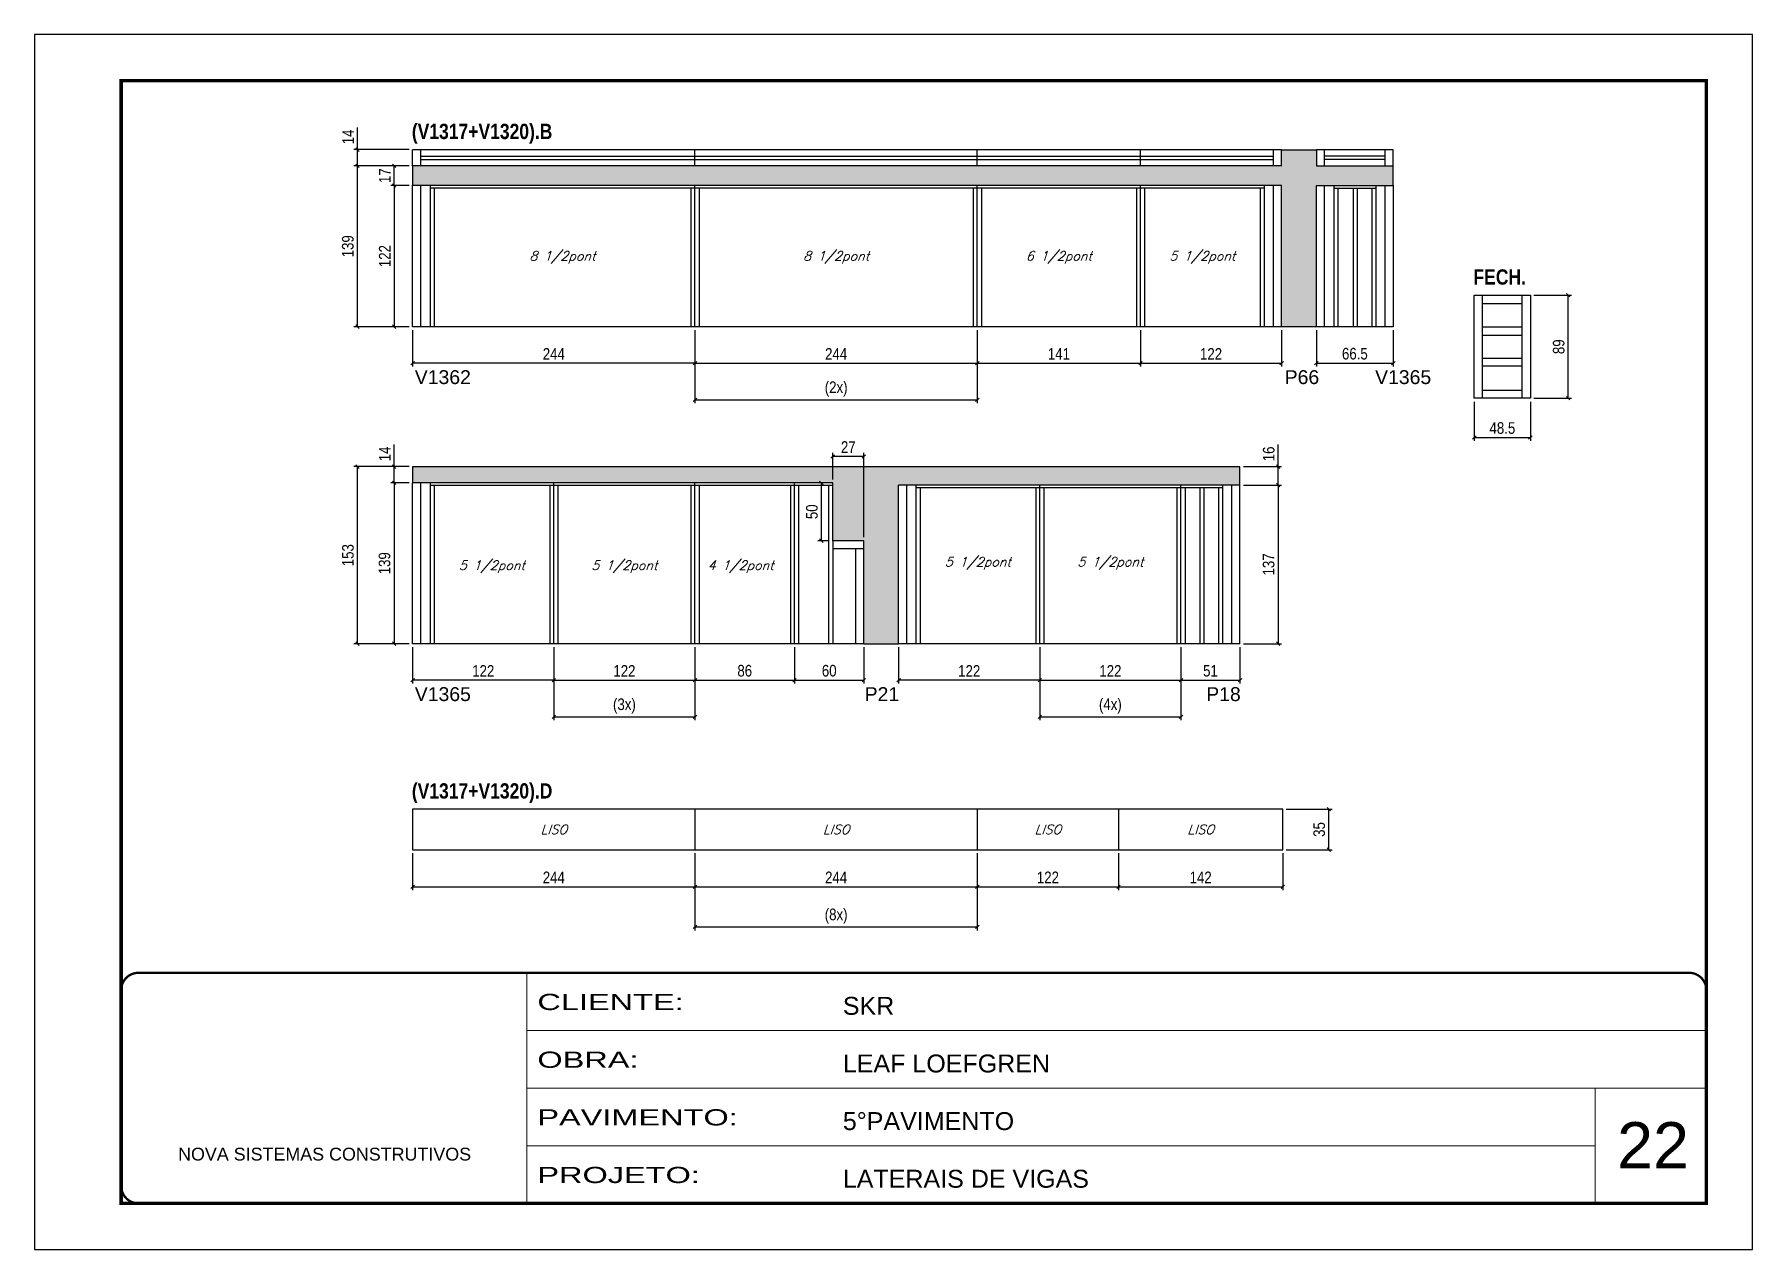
# Model space of a CAD drawing. Extents: x 3309 to 10384, y -2522 to 14608.
# Drawn here: x 4908 to 6393, y 7815 to 8865 of the extents above; entities that cross this region are included whole.
import ezdxf

# ---------------------------------------------------------------- set-up
doc = ezdxf.new("R2010")
doc.units = 0
doc.linetypes.add('CONTINUO', pattern=[0])
doc.linetypes.add('DASHED', pattern=[0.75, 0.5, -0.25])
for name, color, linetype in [('5', 5, 'Continuous'), ('COTA', 241, 'Continuous'), ('NOMENCLATURA', 7, 'Continuous'), ('Painéis', 200, 'Continuous'), ('SARR_2.2x7', 40, 'Continuous'), ('SARR_3.5x7', 81, 'Continuous'), ('SARR_EDITAR', 141, 'Continuous'), ('texto', 7, 'Continuous')]:
    doc.layers.add(name, color=color, linetype=linetype)
for name, color, linetype, lineweight in [('CARIMBO', 255, 'Continuous', 9), ('Folhas', 255, 'Continuous', 9), ('SARRAFO DE PRESSAO', 251, 'DASHED', 9)]:
    doc.layers.add(name, color=color, linetype=linetype, lineweight=lineweight)
doc.layers.add('Laje_Perimetro', color=7, linetype='Continuous', plot=False)
doc.styles.add('ARIAL', font='arial.ttf')
doc.styles.add('COTA TECNICA', font='techl___.ttf', dxfattribs={"height": 10})
doc.styles.add('Romans', font='romans.shx')
doc.styles.get("Standard").update_dxf_attribs({"font": 'arial.ttf'})
doc.styles.add('TECNICA', font='techb___.ttf', dxfattribs={"height": 10})
doc.styles.add('Tecnologia', font='')
doc.styles.get('Tecnologia').set_extended_font_data('Forgotten Futurist')
doc.dimstyles.new('PAINEL', dxfattribs={"dimtxt": 10, "dimasz": 3, "dimexe": 3, "dimexo": 3, "dimgap": 3, "dimtad": 1, "dimdec": 1, "dimzin": 12, "dimdsep": 46, "dimtxsty": 'COTA TECNICA', "dimblk1": 'OBLIQUE', "dimblk2": 'OBLIQUE', "dimsah": 1, "dimcen": 0.9, "dimclrd": 4, "dimclre": 4, "dimclrt": 240, "dimadec": 1, "dimazin": 3, "dimtfac": 1, "dimtdec": 1, "dimtmove": 0, "dimatfit": 3, "dimfxl": 1, "dimtolj": 1, "dimtzin": 12, "dimarcsym": 0})

msp = doc.modelspace()

# ---------------------------------------------------------------- texts
at = {"layer": '5', "linetype": 'Continuous'}
for s, p in [('V1362', (5236.65, 8562.84)), ('P66', (5988.45, 8562.84)), ('V1365', (6066.6, 8562.84)), ('V1365', (5236.65, 8288.95)), ('P21', (5625.44, 8288.95)), ('P18', (5920.66, 8288.95))]:
    msp.add_text(s, height=12, rotation=0.00004, dxfattribs=at).set_placement(p)
at = {"layer": 'CARIMBO', "style": 'ARIAL'}
msp.add_text('22', height=40, dxfattribs=at).set_placement((6275.73, 7885.13))
at = {"layer": 'NOMENCLATURA', "style": 'TECNICA'}
for s, p in [('(V1317+V1320).B', (5234.09, 8774.54)), ('FECH.', (6151.59, 8648.76)), ('(V1317+V1320).D', (5234.09, 8204.73))]:
    msp.add_text(s, height=13.2, dxfattribs=at).set_placement(p)
at = {"layer": 'texto', "color": 2, "char_height": 8, "attachment_point": 5, "style": 'Romans'}
for s, insert in [('{\\Q19;\\C256;8 1/2pont}', (5364.31, 8672.25)), ('{\\Q19;\\C256;8 1/2pont}', (5600.81, 8672.25)), ('{\\Q19;\\C256;6 1/2pont}', (5793.31, 8672.25)), ('{\\Q19;\\C256;5 1/2pont}', (5917.31, 8672.24)), ('{\\Q19;\\C256;5 1/2pont}', (5303.31, 8404.96)), ('{\\Q19;\\C256;5 1/2pont}', (5417.81, 8404.96)), ('{\\Q19;\\C256;4 1/2pont}', (5518.31, 8404.96)), ('{\\Q19;\\C256;5 1/2pont}', (5723.31, 8407.96)), ('{\\Q19;\\C256;5 1/2pont}', (5837.81, 8407.96)), ('{\\Q19;\\C256;LISO}', (5356.81, 8178.05)), ('{\\Q19;\\C256;LISO}', (5600.81, 8178.05)), ('{\\Q19;\\C256;LISO}', (5783.81, 8178.05)), ('{\\Q19;\\C256;LISO}', (5915.81, 8178.05))]:
    msp.add_mtext(s, dxfattribs=dict(at, insert=insert))

# ---------------------------------------------------------------- blocks, each defined once
blk = doc.blocks.new('9999999999')
at = {"color": 30, "linetype": 'CONTINUO'}
for p, q in [((98564.6, 34230.2), (98564.6, 34429.4)), ((98564.6, 34379.6), (99584, 34379.6)), ((98564.6, 34329.8), (99488, 34329.8)), ((99584, 34329.8), (99488, 34329.8)), ((99488, 34329.8), (99488, 34230.2)), ((98564.6, 34280), (99488, 34280))]:
    blk.add_line(p, q, dxfattribs=at)
at = {"color": 30, "linetype": 'CONTINUO', "const_width": 2}
blk.add_lwpolyline([(99584, 34230.2), (99584, 34414.4, 0.414214), (99569, 34429.4), (98229, 34429.4, 0.414214), (98214, 34414.4), (98214, 34245.2, 0.414214), (98229, 34230.2), (99584, 34230.2)], format="xyb", dxfattribs=at)
at = {"layer": 'Folhas'}
blk.add_lwpolyline([(98139, 34190.2), (99624, 34190.2), (99624, 35240.2), (98139, 35240.2)], close=True, dxfattribs=at)
at = {"layer": 'Folhas', "color": 30, "const_width": 3}
blk.add_lwpolyline([(98214, 34230.2), (99584, 34230.2), (99584, 35200.2), (98214, 35200.2)], close=True, dxfattribs=at)
at = {"color": 7, "linetype": 'Continuous', "ltscale": 5, "style": 'ARIAL'}
for s, height, p in [('SKR', 15.48, (98837.7, 34393.1)), ('LEAF LOEFGREN', 15.483, (98837.7, 34343.3)), ('5°PAVIMENTO', 15.483, (98837.7, 34293.5)), ('NOVA SISTEMAS CONSTRUTIVOS', 11.059, (98263.2, 34267.2)), ('LATERAIS DE VIGAS', 15.483, (98837.7, 34243.7))]:
    blk.add_text(s, height=height, dxfattribs=at).set_placement(p)
at = {"layer": 'Folhas', "color": 7, "style": 'Tecnologia', "width": 1.5}
for s, p in [('CLIENTE:', (98573.7, 34397.2)), ('OBRA:', (98573.7, 34347.3)), ('PAVIMENTO:', (98573.7, 34297.5)), ('PROJETO:', (98573.7, 34247.7))]:
    blk.add_text(s, height=14, dxfattribs=at).set_placement(p)
blk = doc.blocks.new('_Oblique')
at = {"color": 0, "linetype": 'ByBlock', "lineweight": -2}
blk.add_line((-0.5, -0.5), (0.5, 0.5), dxfattribs=at)
blk = doc.blocks.new('*D569')
at = {"layer": 'COTA', "color": 4, "linetype": 'ByBlock', "lineweight": -2, "transparency": 16777216}
for p, q in [((5234.8, 8609.4), (5234.8, 8577.9)), ((5478.8, 8609.4), (5478.8, 8577.9)), ((5478.8, 8580.9), (5234.8, 8580.9))]:
    blk.add_line(p, q, dxfattribs=at)
at = {"layer": 'Defpoints', "color": 0, "linetype": 'ByBlock', "transparency": 16777216}
for p in [(5234.8, 8612.4), (5478.8, 8612.4), (5234.8, 8580.9)]:
    blk.add_point(p, dxfattribs=at)
at = {"layer": 'COTA', "color": 4, "linetype": 'ByBlock', "lineweight": -2, "transparency": 16777216, "xscale": 3, "yscale": 3, "zscale": 3, "rotation": 180}
blk.add_blockref('_Oblique', (5234.8, 8580.9), dxfattribs=at)
at = {"layer": 'COTA', "color": 4, "linetype": 'ByBlock', "lineweight": -2, "transparency": 16777216, "xscale": 3, "yscale": 3, "zscale": 3}
blk.add_blockref('_Oblique', (5478.8, 8580.9), dxfattribs=at)
at = {"layer": 'COTA', "color": 240, "linetype": 'ByBlock', "transparency": 16777216, "insert": (5356.8, 8588.9), "char_height": 10, "attachment_point": 5, "style": 'COTA TECNICA'}
blk.add_mtext('\\A1;244', dxfattribs=at)
blk = doc.blocks.new('*D570')
at = {"layer": 'COTA', "color": 4, "lineweight": -2, "transparency": 16777216}
for p, q in [((5478.8, 8609.4), (5478.8, 8577.9)), ((5722.8, 8609.4), (5722.8, 8577.9)), ((5478.8, 8580.9), (5722.8, 8580.9))]:
    blk.add_line(p, q, dxfattribs=at)
at = {"layer": 'Defpoints', "color": 0, "transparency": 16777216}
for p in [(5478.8, 8612.4), (5722.8, 8612.4), (5722.8, 8580.9)]:
    blk.add_point(p, dxfattribs=at)
at = {"layer": 'COTA', "color": 4, "lineweight": -2, "transparency": 16777216, "xscale": 3, "yscale": 3, "zscale": 3, "rotation": 180}
blk.add_blockref('_Oblique', (5478.8, 8580.9), dxfattribs=at)
at = {"layer": 'COTA', "color": 4, "lineweight": -2, "transparency": 16777216, "xscale": 3, "yscale": 3, "zscale": 3}
blk.add_blockref('_Oblique', (5722.8, 8580.9), dxfattribs=at)
at = {"layer": 'COTA', "color": 240, "transparency": 16777216, "insert": (5600.8, 8588.9), "char_height": 10, "attachment_point": 5, "style": 'COTA TECNICA'}
blk.add_mtext('\\A1;244', dxfattribs=at)
blk = doc.blocks.new('*D571')
at = {"layer": 'COTA', "color": 4, "lineweight": -2, "transparency": 16777216}
for p, q in [((5863.8, 8609.4), (5863.8, 8577.9)), ((5985.8, 8609.4), (5985.8, 8577.9)), ((5863.8, 8580.9), (5985.8, 8580.9))]:
    blk.add_line(p, q, dxfattribs=at)
at = {"layer": 'Defpoints', "color": 0, "transparency": 16777216}
for p in [(5863.8, 8612.4), (5985.8, 8612.4), (5985.8, 8580.9)]:
    blk.add_point(p, dxfattribs=at)
at = {"layer": 'COTA', "color": 4, "lineweight": -2, "transparency": 16777216, "xscale": 3, "yscale": 3, "zscale": 3, "rotation": 180}
blk.add_blockref('_Oblique', (5863.8, 8580.9), dxfattribs=at)
at = {"layer": 'COTA', "color": 4, "lineweight": -2, "transparency": 16777216, "xscale": 3, "yscale": 3, "zscale": 3}
blk.add_blockref('_Oblique', (5985.8, 8580.9), dxfattribs=at)
at = {"layer": 'COTA', "color": 240, "transparency": 16777216, "insert": (5924.8, 8588.9), "char_height": 10, "attachment_point": 5, "style": 'COTA TECNICA'}
blk.add_mtext('\\A1;122', dxfattribs=at)
blk = doc.blocks.new('*D572')
at = {"layer": 'COTA', "color": 4, "lineweight": -2, "transparency": 16777216}
for p, q in [((5722.8, 8609.4), (5722.8, 8577.9)), ((5863.8, 8609.4), (5863.8, 8577.9)), ((5722.8, 8580.9), (5863.8, 8580.9))]:
    blk.add_line(p, q, dxfattribs=at)
at = {"layer": 'Defpoints', "color": 0, "transparency": 16777216}
for p in [(5722.8, 8612.4), (5863.8, 8612.4), (5863.8, 8580.9)]:
    blk.add_point(p, dxfattribs=at)
at = {"layer": 'COTA', "color": 4, "lineweight": -2, "transparency": 16777216, "xscale": 3, "yscale": 3, "zscale": 3, "rotation": 180}
blk.add_blockref('_Oblique', (5722.8, 8580.9), dxfattribs=at)
at = {"layer": 'COTA', "color": 4, "lineweight": -2, "transparency": 16777216, "xscale": 3, "yscale": 3, "zscale": 3}
blk.add_blockref('_Oblique', (5863.8, 8580.9), dxfattribs=at)
at = {"layer": 'COTA', "color": 240, "transparency": 16777216, "insert": (5793.3, 8588.9), "char_height": 10, "attachment_point": 5, "style": 'COTA TECNICA'}
blk.add_mtext('\\A1;141', dxfattribs=at)
blk = doc.blocks.new('*D573')
at = {"layer": 'COTA', "color": 4, "lineweight": -2, "transparency": 16777216}
for p, q in [((5478.8, 8609.4), (5478.8, 8546.3)), ((5722.8, 8609.4), (5722.8, 8546.3)), ((5478.8, 8549.3), (5722.8, 8549.3))]:
    blk.add_line(p, q, dxfattribs=at)
at = {"layer": 'Defpoints', "color": 0, "transparency": 16777216}
for p in [(5478.8, 8612.4), (5722.8, 8612.4), (5722.8, 8549.3)]:
    blk.add_point(p, dxfattribs=at)
at = {"layer": 'COTA', "color": 4, "lineweight": -2, "transparency": 16777216, "xscale": 3, "yscale": 3, "zscale": 3, "rotation": 180}
blk.add_blockref('_Oblique', (5478.8, 8549.3), dxfattribs=at)
at = {"layer": 'COTA', "color": 4, "lineweight": -2, "transparency": 16777216, "xscale": 3, "yscale": 3, "zscale": 3}
blk.add_blockref('_Oblique', (5722.8, 8549.3), dxfattribs=at)
at = {"layer": 'COTA', "color": 240, "transparency": 16777216, "insert": (5600.8, 8558.6), "char_height": 10, "attachment_point": 5, "style": 'COTA TECNICA'}
blk.add_mtext('\\A1;(2x)', dxfattribs=at)
blk = doc.blocks.new('*D574')
at = {"layer": 'COTA', "color": 4, "lineweight": -2, "transparency": 16777216}
for p, q in [((5231.8, 8734.4), (5215.8, 8734.4)), ((5218.8, 8734.4), (5218.8, 8612.4)), ((5231.8, 8612.4), (5215.8, 8612.4))]:
    blk.add_line(p, q, dxfattribs=at)
at = {"layer": 'Defpoints', "color": 0, "transparency": 16777216}
for p in [(5234.8, 8734.4), (5218.8, 8612.4), (5234.8, 8612.4)]:
    blk.add_point(p, dxfattribs=at)
at = {"layer": 'COTA', "color": 4, "lineweight": -2, "transparency": 16777216, "xscale": 3, "yscale": 3, "zscale": 3}
for p, rotation in [((5218.8, 8734.4), 90), ((5218.8, 8612.4), 270)]:
    blk.add_blockref('_Oblique', p, dxfattribs=dict(at, rotation=rotation))
at = {"layer": 'COTA', "color": 240, "transparency": 16777216, "insert": (5210.7, 8673.4), "char_height": 10, "attachment_point": 5, "rotation": 90, "style": 'COTA TECNICA'}
blk.add_mtext('\\A1;122', dxfattribs=at)
blk = doc.blocks.new('*D575')
at = {"layer": 'COTA', "color": 4, "lineweight": -2, "transparency": 16777216}
for p, q in [((5231.8, 8751.4), (5215.8, 8751.4)), ((5218.8, 8734.4), (5218.8, 8751.4)), ((5231.8, 8734.4), (5215.8, 8734.4))]:
    blk.add_line(p, q, dxfattribs=at)
at = {"layer": 'Defpoints', "color": 0, "transparency": 16777216}
for p in [(5218.8, 8751.4), (5234.8, 8751.4), (5234.8, 8734.4)]:
    blk.add_point(p, dxfattribs=at)
at = {"layer": 'COTA', "color": 4, "lineweight": -2, "transparency": 16777216, "xscale": 3, "yscale": 3, "zscale": 3}
for p, rotation in [((5218.8, 8751.4), 90), ((5218.8, 8734.4), 270)]:
    blk.add_blockref('_Oblique', p, dxfattribs=dict(at, rotation=rotation))
at = {"layer": 'COTA', "color": 240, "transparency": 16777216, "insert": (5210.7, 8742.9), "char_height": 10, "attachment_point": 5, "rotation": 90, "style": 'COTA TECNICA'}
blk.add_mtext('\\A1;17', dxfattribs=at)
blk = doc.blocks.new('*D576')
at = {"layer": 'COTA', "color": 4, "lineweight": -2, "transparency": 16777216}
for p, q in [((5231.8, 8751.4), (5184.1, 8751.4)), ((5187.1, 8612.4), (5187.1, 8751.4)), ((5231.8, 8612.4), (5184.1, 8612.4))]:
    blk.add_line(p, q, dxfattribs=at)
at = {"layer": 'Defpoints', "color": 0, "transparency": 16777216}
for p in [(5187.1, 8751.4), (5234.8, 8751.4), (5234.8, 8612.4)]:
    blk.add_point(p, dxfattribs=at)
at = {"layer": 'COTA', "color": 4, "lineweight": -2, "transparency": 16777216, "xscale": 3, "yscale": 3, "zscale": 3}
for p, rotation in [((5187.1, 8751.4), 90), ((5187.1, 8612.4), 270)]:
    blk.add_blockref('_Oblique', p, dxfattribs=dict(at, rotation=rotation))
at = {"layer": 'COTA', "color": 240, "transparency": 16777216, "insert": (5178.8, 8681.9), "char_height": 10, "attachment_point": 5, "rotation": 90, "style": 'COTA TECNICA'}
blk.add_mtext('\\A1;139', dxfattribs=at)
blk = doc.blocks.new('*D577')
at = {"layer": 'COTA', "color": 4, "linetype": 'ByBlock', "lineweight": -2, "transparency": 16777216}
for p, q in [((5234.8, 8335.5), (5234.8, 8304)), ((5356.8, 8335.5), (5356.8, 8304)), ((5356.8, 8307), (5234.8, 8307))]:
    blk.add_line(p, q, dxfattribs=at)
at = {"layer": 'Defpoints', "color": 0, "linetype": 'ByBlock', "transparency": 16777216}
for p in [(5234.8, 8338.5), (5356.8, 8338.5), (5234.8, 8307)]:
    blk.add_point(p, dxfattribs=at)
at = {"layer": 'COTA', "color": 4, "linetype": 'ByBlock', "lineweight": -2, "transparency": 16777216, "xscale": 3, "yscale": 3, "zscale": 3, "rotation": 180}
blk.add_blockref('_Oblique', (5234.8, 8307), dxfattribs=at)
at = {"layer": 'COTA', "color": 4, "linetype": 'ByBlock', "lineweight": -2, "transparency": 16777216, "xscale": 3, "yscale": 3, "zscale": 3}
blk.add_blockref('_Oblique', (5356.8, 8307), dxfattribs=at)
at = {"layer": 'COTA', "color": 240, "linetype": 'ByBlock', "transparency": 16777216, "insert": (5295.8, 8315), "char_height": 10, "attachment_point": 5, "style": 'COTA TECNICA'}
blk.add_mtext('\\A1;122', dxfattribs=at)
blk = doc.blocks.new('*D581')
at = {"layer": 'COTA', "color": 4, "lineweight": -2, "transparency": 16777216}
for p, q in [((5356.8, 8335.5), (5356.8, 8304)), ((5478.8, 8335.5), (5478.8, 8304)), ((5356.8, 8307), (5478.8, 8307))]:
    blk.add_line(p, q, dxfattribs=at)
at = {"layer": 'Defpoints', "color": 0, "transparency": 16777216}
for p in [(5356.8, 8338.5), (5478.8, 8338.5), (5478.8, 8307)]:
    blk.add_point(p, dxfattribs=at)
at = {"layer": 'COTA', "color": 4, "lineweight": -2, "transparency": 16777216, "xscale": 3, "yscale": 3, "zscale": 3, "rotation": 180}
blk.add_blockref('_Oblique', (5356.8, 8307), dxfattribs=at)
at = {"layer": 'COTA', "color": 4, "lineweight": -2, "transparency": 16777216, "xscale": 3, "yscale": 3, "zscale": 3}
blk.add_blockref('_Oblique', (5478.8, 8307), dxfattribs=at)
at = {"layer": 'COTA', "color": 240, "transparency": 16777216, "insert": (5417.8, 8315), "char_height": 10, "attachment_point": 5, "style": 'COTA TECNICA'}
blk.add_mtext('\\A1;122', dxfattribs=at)
blk = doc.blocks.new('*D582')
at = {"layer": 'COTA', "color": 4, "lineweight": -2, "transparency": 16777216}
for p, q in [((5564.8, 8335.5), (5564.8, 8304)), ((5624.8, 8335.5), (5624.8, 8304)), ((5564.8, 8307), (5624.8, 8307))]:
    blk.add_line(p, q, dxfattribs=at)
at = {"layer": 'Defpoints', "color": 0, "transparency": 16777216}
for p in [(5564.8, 8338.5), (5624.8, 8338.5), (5624.8, 8307)]:
    blk.add_point(p, dxfattribs=at)
at = {"layer": 'COTA', "color": 4, "lineweight": -2, "transparency": 16777216, "xscale": 3, "yscale": 3, "zscale": 3, "rotation": 180}
blk.add_blockref('_Oblique', (5564.8, 8307), dxfattribs=at)
at = {"layer": 'COTA', "color": 4, "lineweight": -2, "transparency": 16777216, "xscale": 3, "yscale": 3, "zscale": 3}
blk.add_blockref('_Oblique', (5624.8, 8307), dxfattribs=at)
at = {"layer": 'COTA', "color": 240, "transparency": 16777216, "insert": (5594.8, 8315.1), "char_height": 10, "attachment_point": 5, "style": 'COTA TECNICA'}
blk.add_mtext('\\A1;60', dxfattribs=at)
blk = doc.blocks.new('*D583')
at = {"layer": 'COTA', "color": 4, "lineweight": -2, "transparency": 16777216}
for p, q in [((5478.8, 8335.5), (5478.8, 8304)), ((5564.8, 8335.5), (5564.8, 8304)), ((5478.8, 8307), (5564.8, 8307))]:
    blk.add_line(p, q, dxfattribs=at)
at = {"layer": 'Defpoints', "color": 0, "transparency": 16777216}
for p in [(5478.8, 8338.5), (5564.8, 8338.5), (5564.8, 8307)]:
    blk.add_point(p, dxfattribs=at)
at = {"layer": 'COTA', "color": 4, "lineweight": -2, "transparency": 16777216, "xscale": 3, "yscale": 3, "zscale": 3, "rotation": 180}
blk.add_blockref('_Oblique', (5478.8, 8307), dxfattribs=at)
at = {"layer": 'COTA', "color": 4, "lineweight": -2, "transparency": 16777216, "xscale": 3, "yscale": 3, "zscale": 3}
blk.add_blockref('_Oblique', (5564.8, 8307), dxfattribs=at)
at = {"layer": 'COTA', "color": 240, "transparency": 16777216, "insert": (5521.8, 8315.1), "char_height": 10, "attachment_point": 5, "style": 'COTA TECNICA'}
blk.add_mtext('\\A1;86', dxfattribs=at)
blk = doc.blocks.new('*D584')
at = {"layer": 'COTA', "color": 4, "lineweight": -2, "transparency": 16777216}
for p, q in [((5356.8, 8335.5), (5356.8, 8272.4)), ((5478.8, 8335.5), (5478.8, 8272.4)), ((5356.8, 8275.4), (5478.8, 8275.4))]:
    blk.add_line(p, q, dxfattribs=at)
at = {"layer": 'Defpoints', "color": 0, "transparency": 16777216}
for p in [(5356.8, 8338.5), (5478.8, 8338.5), (5478.8, 8275.4)]:
    blk.add_point(p, dxfattribs=at)
at = {"layer": 'COTA', "color": 4, "lineweight": -2, "transparency": 16777216, "xscale": 3, "yscale": 3, "zscale": 3, "rotation": 180}
blk.add_blockref('_Oblique', (5356.8, 8275.4), dxfattribs=at)
at = {"layer": 'COTA', "color": 4, "lineweight": -2, "transparency": 16777216, "xscale": 3, "yscale": 3, "zscale": 3}
blk.add_blockref('_Oblique', (5478.8, 8275.4), dxfattribs=at)
at = {"layer": 'COTA', "color": 240, "transparency": 16777216, "insert": (5417.8, 8284.7), "char_height": 10, "attachment_point": 5, "style": 'COTA TECNICA'}
blk.add_mtext('\\A1;(3x)', dxfattribs=at)
blk = doc.blocks.new('*D578')
at = {"layer": 'COTA', "color": 4, "lineweight": -2, "transparency": 16777216}
for p, q in [((5231.8, 8477.5), (5215.8, 8477.5)), ((5218.8, 8477.5), (5218.8, 8338.5)), ((5231.8, 8338.5), (5215.8, 8338.5))]:
    blk.add_line(p, q, dxfattribs=at)
at = {"layer": 'Defpoints', "color": 0, "transparency": 16777216}
for p in [(5234.8, 8477.5), (5218.8, 8338.5), (5234.8, 8338.5)]:
    blk.add_point(p, dxfattribs=at)
at = {"layer": 'COTA', "color": 4, "lineweight": -2, "transparency": 16777216, "xscale": 3, "yscale": 3, "zscale": 3}
for p, rotation in [((5218.8, 8477.5), 90), ((5218.8, 8338.5), 270)]:
    blk.add_blockref('_Oblique', p, dxfattribs=dict(at, rotation=rotation))
at = {"layer": 'COTA', "color": 240, "transparency": 16777216, "insert": (5210.5, 8408), "char_height": 10, "attachment_point": 5, "rotation": 90, "style": 'COTA TECNICA'}
blk.add_mtext('\\A1;139', dxfattribs=at)
blk = doc.blocks.new('*D579')
at = {"layer": 'COTA', "color": 4, "lineweight": -2, "transparency": 16777216}
for p, q in [((5218.8, 8491.5), (5218.8, 8510.6)), ((5231.8, 8491.5), (5215.8, 8491.5)), ((5218.8, 8477.5), (5218.8, 8491.5)), ((5231.8, 8477.5), (5215.8, 8477.5))]:
    blk.add_line(p, q, dxfattribs=at)
at = {"layer": 'Defpoints', "color": 0, "transparency": 16777216}
for p in [(5218.8, 8491.5), (5234.8, 8491.5), (5234.8, 8477.5)]:
    blk.add_point(p, dxfattribs=at)
at = {"layer": 'COTA', "color": 4, "lineweight": -2, "transparency": 16777216, "xscale": 3, "yscale": 3, "zscale": 3}
for p, rotation in [((5218.8, 8491.5), 90), ((5218.8, 8477.5), 270)]:
    blk.add_blockref('_Oblique', p, dxfattribs=dict(at, rotation=rotation))
at = {"layer": 'COTA', "color": 240, "transparency": 16777216, "insert": (5210.7, 8502.5), "char_height": 10, "attachment_point": 5, "rotation": 90, "style": 'COTA TECNICA'}
blk.add_mtext('\\A1;14', dxfattribs=at)
blk = doc.blocks.new('*D580')
at = {"layer": 'COTA', "color": 4, "lineweight": -2, "transparency": 16777216}
for p, q in [((5231.8, 8491.5), (5184.1, 8491.5)), ((5187.1, 8338.5), (5187.1, 8491.5)), ((5231.8, 8338.5), (5184.1, 8338.5))]:
    blk.add_line(p, q, dxfattribs=at)
at = {"layer": 'Defpoints', "color": 0, "transparency": 16777216}
for p in [(5187.1, 8491.5), (5234.8, 8491.5), (5234.8, 8338.5)]:
    blk.add_point(p, dxfattribs=at)
at = {"layer": 'COTA', "color": 4, "lineweight": -2, "transparency": 16777216, "xscale": 3, "yscale": 3, "zscale": 3}
for p, rotation in [((5187.1, 8491.5), 90), ((5187.1, 8338.5), 270)]:
    blk.add_blockref('_Oblique', p, dxfattribs=dict(at, rotation=rotation))
at = {"layer": 'COTA', "color": 240, "transparency": 16777216, "insert": (5178.9, 8415), "char_height": 10, "attachment_point": 5, "rotation": 90, "style": 'COTA TECNICA'}
blk.add_mtext('\\A1;153', dxfattribs=at)
blk = doc.blocks.new('*D585')
at = {"layer": 'COTA', "color": 4, "lineweight": -2, "transparency": 16777216}
for p, q in [((6015.8, 8609.4), (6015.8, 8577.9)), ((6082.3, 8609.4), (6082.3, 8577.9)), ((6015.8, 8580.9), (6082.3, 8580.9))]:
    blk.add_line(p, q, dxfattribs=at)
at = {"layer": 'Defpoints', "color": 0, "transparency": 16777216}
for p in [(6015.8, 8612.4, 0), (6082.3, 8612.4, 0), (6082.3, 8580.9)]:
    blk.add_point(p, dxfattribs=at)
at = {"layer": 'COTA', "color": 4, "lineweight": -2, "transparency": 16777216, "xscale": 3, "yscale": 3, "zscale": 3, "rotation": 180}
blk.add_blockref('_Oblique', (6015.8, 8580.9), dxfattribs=at)
at = {"layer": 'COTA', "color": 4, "lineweight": -2, "transparency": 16777216, "xscale": 3, "yscale": 3, "zscale": 3}
blk.add_blockref('_Oblique', (6082.3, 8580.9), dxfattribs=at)
at = {"layer": 'COTA', "color": 240, "transparency": 16777216, "insert": (6049.1, 8589), "char_height": 10, "attachment_point": 5, "style": 'COTA TECNICA'}
blk.add_mtext('\\A1;66.5', dxfattribs=at)
blk = doc.blocks.new('*D586')
at = {"layer": 'COTA', "color": 4, "lineweight": -2, "transparency": 16777216}
for p, q in [((5187.1, 8765.4), (5187.1, 8784.5)), ((5231.8, 8765.4), (5184.1, 8765.4)), ((5187.1, 8751.4), (5187.1, 8765.4)), ((5231.8, 8751.4), (5184.1, 8751.4))]:
    blk.add_line(p, q, dxfattribs=at)
at = {"layer": 'Defpoints', "color": 0, "transparency": 16777216}
for p in [(5187.1, 8765.4), (5234.8, 8765.4), (5234.8, 8751.4)]:
    blk.add_point(p, dxfattribs=at)
at = {"layer": 'COTA', "color": 4, "lineweight": -2, "transparency": 16777216, "xscale": 3, "yscale": 3, "zscale": 3}
for p, rotation in [((5187.1, 8765.4), 90), ((5187.1, 8751.4), 270)]:
    blk.add_blockref('_Oblique', p, dxfattribs=dict(at, rotation=rotation))
at = {"layer": 'COTA', "color": 240, "transparency": 16777216, "insert": (5179, 8776.4), "char_height": 10, "attachment_point": 5, "rotation": 90, "style": 'COTA TECNICA'}
blk.add_mtext('\\A1;14', dxfattribs=at)
blk = doc.blocks.new('*D587')
at = {"layer": 'COTA', "color": 4, "linetype": 'ByBlock', "lineweight": -2, "transparency": 16777216}
for p, q in [((5654.8, 8335.5), (5654.8, 8304)), ((5776.8, 8335.5), (5776.8, 8304)), ((5776.8, 8307), (5654.8, 8307))]:
    blk.add_line(p, q, dxfattribs=at)
at = {"layer": 'Defpoints', "color": 0, "linetype": 'ByBlock', "transparency": 16777216}
for p in [(5654.8, 8338.5), (5776.8, 8338.5), (5654.8, 8307)]:
    blk.add_point(p, dxfattribs=at)
at = {"layer": 'COTA', "color": 4, "linetype": 'ByBlock', "lineweight": -2, "transparency": 16777216, "xscale": 3, "yscale": 3, "zscale": 3, "rotation": 180}
blk.add_blockref('_Oblique', (5654.8, 8307), dxfattribs=at)
at = {"layer": 'COTA', "color": 4, "linetype": 'ByBlock', "lineweight": -2, "transparency": 16777216, "xscale": 3, "yscale": 3, "zscale": 3}
blk.add_blockref('_Oblique', (5776.8, 8307), dxfattribs=at)
at = {"layer": 'COTA', "color": 240, "linetype": 'ByBlock', "transparency": 16777216, "insert": (5715.8, 8315), "char_height": 10, "attachment_point": 5, "style": 'COTA TECNICA'}
blk.add_mtext('\\A1;122', dxfattribs=at)
blk = doc.blocks.new('*D588')
at = {"layer": 'COTA', "color": 4, "lineweight": -2, "transparency": 16777216}
for p, q in [((5776.8, 8335.5), (5776.8, 8304)), ((5898.8, 8335.5), (5898.8, 8304)), ((5776.8, 8307), (5898.8, 8307))]:
    blk.add_line(p, q, dxfattribs=at)
at = {"layer": 'Defpoints', "color": 0, "transparency": 16777216}
for p in [(5776.8, 8338.5), (5898.8, 8338.5), (5898.8, 8307)]:
    blk.add_point(p, dxfattribs=at)
at = {"layer": 'COTA', "color": 4, "lineweight": -2, "transparency": 16777216, "xscale": 3, "yscale": 3, "zscale": 3, "rotation": 180}
blk.add_blockref('_Oblique', (5776.8, 8307), dxfattribs=at)
at = {"layer": 'COTA', "color": 4, "lineweight": -2, "transparency": 16777216, "xscale": 3, "yscale": 3, "zscale": 3}
blk.add_blockref('_Oblique', (5898.8, 8307), dxfattribs=at)
at = {"layer": 'COTA', "color": 240, "transparency": 16777216, "insert": (5837.8, 8315), "char_height": 10, "attachment_point": 5, "style": 'COTA TECNICA'}
blk.add_mtext('\\A1;122', dxfattribs=at)
blk = doc.blocks.new('*D589')
at = {"layer": 'COTA', "color": 4, "lineweight": -2, "transparency": 16777216}
for p, q in [((5898.8, 8335.5), (5898.8, 8304)), ((5949.8, 8335.5), (5949.8, 8304)), ((5898.8, 8307), (5949.8, 8307))]:
    blk.add_line(p, q, dxfattribs=at)
at = {"layer": 'Defpoints', "color": 0, "transparency": 16777216}
for p in [(5898.8, 8338.5), (5949.8, 8338.5), (5949.8, 8307)]:
    blk.add_point(p, dxfattribs=at)
at = {"layer": 'COTA', "color": 4, "lineweight": -2, "transparency": 16777216, "xscale": 3, "yscale": 3, "zscale": 3, "rotation": 180}
blk.add_blockref('_Oblique', (5898.8, 8307), dxfattribs=at)
at = {"layer": 'COTA', "color": 4, "lineweight": -2, "transparency": 16777216, "xscale": 3, "yscale": 3, "zscale": 3}
blk.add_blockref('_Oblique', (5949.8, 8307), dxfattribs=at)
at = {"layer": 'COTA', "color": 240, "transparency": 16777216, "insert": (5924.3, 8315.1), "char_height": 10, "attachment_point": 5, "style": 'COTA TECNICA'}
blk.add_mtext('\\A1;51', dxfattribs=at)
blk = doc.blocks.new('*D590')
at = {"layer": 'COTA', "color": 4, "lineweight": -2, "transparency": 16777216}
for p, q in [((5776.8, 8335.5), (5776.8, 8272.4)), ((5898.8, 8335.5), (5898.8, 8272.4)), ((5776.8, 8275.4), (5898.8, 8275.4))]:
    blk.add_line(p, q, dxfattribs=at)
at = {"layer": 'Defpoints', "color": 0, "transparency": 16777216}
for p in [(5776.8, 8338.5), (5898.8, 8338.5), (5898.8, 8275.4)]:
    blk.add_point(p, dxfattribs=at)
at = {"layer": 'COTA', "color": 4, "lineweight": -2, "transparency": 16777216, "xscale": 3, "yscale": 3, "zscale": 3, "rotation": 180}
blk.add_blockref('_Oblique', (5776.8, 8275.4), dxfattribs=at)
at = {"layer": 'COTA', "color": 4, "lineweight": -2, "transparency": 16777216, "xscale": 3, "yscale": 3, "zscale": 3}
blk.add_blockref('_Oblique', (5898.8, 8275.4), dxfattribs=at)
at = {"layer": 'COTA', "color": 240, "transparency": 16777216, "insert": (5837.8, 8284.7), "char_height": 10, "attachment_point": 5, "style": 'COTA TECNICA'}
blk.add_mtext('\\A1;(4x)', dxfattribs=at)
blk = doc.blocks.new('*D591')
at = {"layer": 'COTA', "color": 4, "lineweight": -2, "transparency": 16777216}
for p, q in [((5952.8, 8475.5), (5985.8, 8475.5)), ((5982.8, 8475.5), (5982.8, 8338.5)), ((5952.8, 8338.5), (5985.8, 8338.5))]:
    blk.add_line(p, q, dxfattribs=at)
at = {"layer": 'Defpoints', "color": 0, "transparency": 16777216}
for p in [(5949.8, 8475.5), (5949.8, 8338.5), (5982.8, 8338.5)]:
    blk.add_point(p, dxfattribs=at)
at = {"layer": 'COTA', "color": 4, "lineweight": -2, "transparency": 16777216, "xscale": 3, "yscale": 3, "zscale": 3}
for p, rotation in [((5982.8, 8475.5), 90), ((5982.8, 8338.5), 270)]:
    blk.add_blockref('_Oblique', p, dxfattribs=dict(at, rotation=rotation))
at = {"layer": 'COTA', "color": 240, "transparency": 16777216, "insert": (5974.6, 8407), "char_height": 10, "attachment_point": 5, "rotation": 90, "style": 'COTA TECNICA'}
blk.add_mtext('\\A1;137', dxfattribs=at)
blk = doc.blocks.new('*D592')
at = {"layer": 'COTA', "color": 4, "lineweight": -2, "transparency": 16777216}
for p, q in [((5982.8, 8491.5), (5982.8, 8510.5)), ((5952.8, 8491.5), (5985.8, 8491.5)), ((5982.8, 8475.5), (5982.8, 8491.5)), ((5952.8, 8475.5), (5985.8, 8475.5))]:
    blk.add_line(p, q, dxfattribs=at)
at = {"layer": 'Defpoints', "color": 0, "transparency": 16777216}
for p in [(5949.8, 8491.5), (5982.8, 8491.5), (5949.8, 8475.5)]:
    blk.add_point(p, dxfattribs=at)
at = {"layer": 'COTA', "color": 4, "lineweight": -2, "transparency": 16777216, "xscale": 3, "yscale": 3, "zscale": 3}
for p, rotation in [((5982.8, 8491.5), 90), ((5982.8, 8475.5), 270)]:
    blk.add_blockref('_Oblique', p, dxfattribs=dict(at, rotation=rotation))
at = {"layer": 'COTA', "color": 240, "transparency": 16777216, "insert": (5974.7, 8502.5), "char_height": 10, "attachment_point": 5, "rotation": 90, "style": 'COTA TECNICA'}
blk.add_mtext('\\A1;16', dxfattribs=at)
blk = doc.blocks.new('*D593')
at = {"layer": 'COTA', "color": 4, "lineweight": -2, "transparency": 16777216}
for p, q in [((5597.8, 8480.5), (5597.8, 8503.3)), ((5624.8, 8500.3), (5597.8, 8500.3)), ((5624.8, 8430.5), (5624.8, 8503.3))]:
    blk.add_line(p, q, dxfattribs=at)
at = {"layer": 'Defpoints', "color": 0, "transparency": 16777216}
for p in [(5597.8, 8500.3), (5597.8, 8477.5), (5624.8, 8427.5)]:
    blk.add_point(p, dxfattribs=at)
at = {"layer": 'COTA', "color": 4, "lineweight": -2, "transparency": 16777216, "xscale": 3, "yscale": 3, "zscale": 3, "rotation": 180}
blk.add_blockref('_Oblique', (5597.8, 8500.3), dxfattribs=at)
at = {"layer": 'COTA', "color": 4, "lineweight": -2, "transparency": 16777216, "xscale": 3, "yscale": 3, "zscale": 3}
blk.add_blockref('_Oblique', (5624.8, 8500.3), dxfattribs=at)
at = {"layer": 'COTA', "color": 240, "transparency": 16777216, "insert": (5611.3, 8508.4), "char_height": 10, "attachment_point": 5, "style": 'COTA TECNICA'}
blk.add_mtext('\\A1;27', dxfattribs=at)
blk = doc.blocks.new('*D594')
at = {"layer": 'COTA', "color": 4, "lineweight": -2, "transparency": 16777216}
for p, q in [((5594.8, 8477.5), (5585, 8477.5)), ((5588, 8427.5), (5588, 8477.5)), ((5594.8, 8427.5), (5585, 8427.5))]:
    blk.add_line(p, q, dxfattribs=at)
at = {"layer": 'Defpoints', "color": 0, "transparency": 16777216}
for p in [(5588, 8477.5), (5597.8, 8477.5), (5597.8, 8427.5)]:
    blk.add_point(p, dxfattribs=at)
at = {"layer": 'COTA', "color": 4, "lineweight": -2, "transparency": 16777216, "xscale": 3, "yscale": 3, "zscale": 3}
for p, rotation in [((5588, 8477.5), 90), ((5588, 8427.5), 270)]:
    blk.add_blockref('_Oblique', p, dxfattribs=dict(at, rotation=rotation))
at = {"layer": 'COTA', "color": 240, "transparency": 16777216, "insert": (5579.9, 8452.5), "char_height": 10, "attachment_point": 5, "rotation": 90, "style": 'COTA TECNICA'}
blk.add_mtext('\\A1;50', dxfattribs=at)
blk = doc.blocks.new('*D595')
at = {"layer": 'COTA', "color": 4, "lineweight": -2, "transparency": 16777216}
for p, q in [((6152.3, 8547.6), (6152.3, 8513.7)), ((6200.8, 8547.6), (6200.8, 8513.7)), ((6152.3, 8516.7), (6200.8, 8516.7))]:
    blk.add_line(p, q, dxfattribs=at)
at = {"layer": 'Defpoints', "color": 0, "transparency": 16777216}
for p in [(6152.3, 8550.6), (6200.8, 8550.6), (6200.8, 8516.7)]:
    blk.add_point(p, dxfattribs=at)
at = {"layer": 'COTA', "color": 4, "lineweight": -2, "transparency": 16777216, "xscale": 3, "yscale": 3, "zscale": 3, "rotation": 180}
blk.add_blockref('_Oblique', (6152.3, 8516.7), dxfattribs=at)
at = {"layer": 'COTA', "color": 4, "lineweight": -2, "transparency": 16777216, "xscale": 3, "yscale": 3, "zscale": 3}
blk.add_blockref('_Oblique', (6200.8, 8516.7), dxfattribs=at)
at = {"layer": 'COTA', "color": 240, "transparency": 16777216, "insert": (6176.6, 8524.8), "char_height": 10, "attachment_point": 5, "style": 'COTA TECNICA'}
blk.add_mtext('\\A1;48.5', dxfattribs=at)
blk = doc.blocks.new('*D596')
at = {"layer": 'COTA', "color": 4, "lineweight": -2, "transparency": 16777216}
for p, q in [((6203.8, 8639.6), (6236.4, 8639.6)), ((6233.4, 8550.6), (6233.4, 8639.6)), ((6203.8, 8550.6), (6236.4, 8550.6))]:
    blk.add_line(p, q, dxfattribs=at)
at = {"layer": 'Defpoints', "color": 0, "transparency": 16777216}
for p in [(6200.8, 8639.6), (6233.4, 8639.6), (6200.8, 8550.6)]:
    blk.add_point(p, dxfattribs=at)
at = {"layer": 'COTA', "color": 4, "lineweight": -2, "transparency": 16777216, "xscale": 3, "yscale": 3, "zscale": 3}
for p, rotation in [((6233.4, 8639.6), 90), ((6233.4, 8550.6), 270)]:
    blk.add_blockref('_Oblique', p, dxfattribs=dict(at, rotation=rotation))
at = {"layer": 'COTA', "color": 240, "transparency": 16777216, "insert": (6225.3, 8595.1), "char_height": 10, "attachment_point": 5, "rotation": 90, "style": 'COTA TECNICA'}
blk.add_mtext('\\A1;89', dxfattribs=at)
blk = doc.blocks.new('*D703')
at = {"layer": 'COTA', "color": 4, "lineweight": -2, "transparency": 16777216}
for p, q in [((5234.8, 8157.5), (5234.8, 8125.5)), ((5478.8, 8157.5), (5478.8, 8125.5)), ((5234.8, 8128.5), (5478.8, 8128.5))]:
    blk.add_line(p, q, dxfattribs=at)
at = {"layer": 'Defpoints', "color": 0, "transparency": 16777216}
for p in [(5234.8, 8160.5), (5478.8, 8160.5), (5478.8, 8128.5)]:
    blk.add_point(p, dxfattribs=at)
at = {"layer": 'COTA', "color": 4, "lineweight": -2, "transparency": 16777216, "xscale": 3, "yscale": 3, "zscale": 3, "rotation": 180}
blk.add_blockref('_Oblique', (5234.8, 8128.5), dxfattribs=at)
at = {"layer": 'COTA', "color": 4, "lineweight": -2, "transparency": 16777216, "xscale": 3, "yscale": 3, "zscale": 3}
blk.add_blockref('_Oblique', (5478.8, 8128.5), dxfattribs=at)
at = {"layer": 'COTA', "color": 240, "transparency": 16777216, "insert": (5356.8, 8136.6), "char_height": 10, "attachment_point": 5, "style": 'COTA TECNICA'}
blk.add_mtext('\\A1;244', dxfattribs=at)
blk = doc.blocks.new('*D704')
at = {"layer": 'COTA', "color": 4, "lineweight": -2, "transparency": 16777216}
for p, q in [((5478.8, 8157.5), (5478.8, 8125.5)), ((5722.8, 8157.5), (5722.8, 8125.5)), ((5478.8, 8128.5), (5722.8, 8128.5))]:
    blk.add_line(p, q, dxfattribs=at)
at = {"layer": 'Defpoints', "color": 0, "transparency": 16777216}
for p in [(5478.8, 8160.5), (5722.8, 8160.5), (5722.8, 8128.5)]:
    blk.add_point(p, dxfattribs=at)
at = {"layer": 'COTA', "color": 4, "lineweight": -2, "transparency": 16777216, "xscale": 3, "yscale": 3, "zscale": 3, "rotation": 180}
blk.add_blockref('_Oblique', (5478.8, 8128.5), dxfattribs=at)
at = {"layer": 'COTA', "color": 4, "lineweight": -2, "transparency": 16777216, "xscale": 3, "yscale": 3, "zscale": 3}
blk.add_blockref('_Oblique', (5722.8, 8128.5), dxfattribs=at)
at = {"layer": 'COTA', "color": 240, "transparency": 16777216, "insert": (5600.8, 8136.6), "char_height": 10, "attachment_point": 5, "style": 'COTA TECNICA'}
blk.add_mtext('\\A1;244', dxfattribs=at)
blk = doc.blocks.new('*D705')
at = {"layer": 'COTA', "color": 4, "lineweight": -2, "transparency": 16777216}
for p, q in [((5722.8, 8157.5), (5722.8, 8125.5)), ((5844.8, 8157.5), (5844.8, 8125.5)), ((5722.8, 8128.5), (5844.8, 8128.5))]:
    blk.add_line(p, q, dxfattribs=at)
at = {"layer": 'Defpoints', "color": 0, "transparency": 16777216}
for p in [(5722.8, 8160.5), (5844.8, 8160.5), (5844.8, 8128.5)]:
    blk.add_point(p, dxfattribs=at)
at = {"layer": 'COTA', "color": 4, "lineweight": -2, "transparency": 16777216, "xscale": 3, "yscale": 3, "zscale": 3, "rotation": 180}
blk.add_blockref('_Oblique', (5722.8, 8128.5), dxfattribs=at)
at = {"layer": 'COTA', "color": 4, "lineweight": -2, "transparency": 16777216, "xscale": 3, "yscale": 3, "zscale": 3}
blk.add_blockref('_Oblique', (5844.8, 8128.5), dxfattribs=at)
at = {"layer": 'COTA', "color": 240, "transparency": 16777216, "insert": (5783.8, 8136.6), "char_height": 10, "attachment_point": 5, "style": 'COTA TECNICA'}
blk.add_mtext('\\A1;122', dxfattribs=at)
blk = doc.blocks.new('*D706')
at = {"layer": 'COTA', "color": 4, "lineweight": -2, "transparency": 16777216}
for p, q in [((5478.8, 8157.5), (5478.8, 8090.8)), ((5722.8, 8157.5), (5722.8, 8090.8)), ((5478.8, 8093.8), (5722.8, 8093.8))]:
    blk.add_line(p, q, dxfattribs=at)
at = {"layer": 'Defpoints', "color": 0, "transparency": 16777216}
for p in [(5478.8, 8160.5), (5722.8, 8160.5), (5722.8, 8093.8)]:
    blk.add_point(p, dxfattribs=at)
at = {"layer": 'COTA', "color": 4, "lineweight": -2, "transparency": 16777216, "xscale": 3, "yscale": 3, "zscale": 3, "rotation": 180}
blk.add_blockref('_Oblique', (5478.8, 8093.8), dxfattribs=at)
at = {"layer": 'COTA', "color": 4, "lineweight": -2, "transparency": 16777216, "xscale": 3, "yscale": 3, "zscale": 3}
blk.add_blockref('_Oblique', (5722.8, 8093.8), dxfattribs=at)
at = {"layer": 'COTA', "color": 240, "transparency": 16777216, "insert": (5600.8, 8103.1), "char_height": 10, "attachment_point": 5, "style": 'COTA TECNICA'}
blk.add_mtext('\\A1;(8x)', dxfattribs=at)
blk = doc.blocks.new('*D707')
at = {"layer": 'COTA', "color": 4, "lineweight": -2, "transparency": 16777216}
for p, q in [((5844.8, 8157.5), (5844.8, 8125.5)), ((5986.8, 8157.5), (5986.8, 8125.5)), ((5844.8, 8128.5), (5986.8, 8128.5))]:
    blk.add_line(p, q, dxfattribs=at)
at = {"layer": 'Defpoints', "color": 0, "transparency": 16777216}
for p in [(5844.8, 8160.5), (5986.8, 8160.5), (5986.8, 8128.5)]:
    blk.add_point(p, dxfattribs=at)
at = {"layer": 'COTA', "color": 4, "lineweight": -2, "transparency": 16777216, "xscale": 3, "yscale": 3, "zscale": 3, "rotation": 180}
blk.add_blockref('_Oblique', (5844.8, 8128.5), dxfattribs=at)
at = {"layer": 'COTA', "color": 4, "lineweight": -2, "transparency": 16777216, "xscale": 3, "yscale": 3, "zscale": 3}
blk.add_blockref('_Oblique', (5986.8, 8128.5), dxfattribs=at)
at = {"layer": 'COTA', "color": 240, "transparency": 16777216, "insert": (5915.8, 8136.6), "char_height": 10, "attachment_point": 5, "style": 'COTA TECNICA'}
blk.add_mtext('\\A1;142', dxfattribs=at)
blk = doc.blocks.new('*D708')
at = {"layer": 'COTA', "color": 4, "lineweight": -2, "transparency": 16777216}
for p, q in [((5989.8, 8195.5), (6029.6, 8195.5)), ((6026.6, 8160.5), (6026.6, 8195.5)), ((5989.8, 8160.5), (6029.6, 8160.5))]:
    blk.add_line(p, q, dxfattribs=at)
at = {"layer": 'Defpoints', "color": 0, "transparency": 16777216}
for p in [(5986.8, 8195.5), (6026.6, 8195.5), (5986.8, 8160.5)]:
    blk.add_point(p, dxfattribs=at)
at = {"layer": 'COTA', "color": 4, "lineweight": -2, "transparency": 16777216, "xscale": 3, "yscale": 3, "zscale": 3}
for p, rotation in [((6026.6, 8195.5), 90), ((6026.6, 8160.5), 270)]:
    blk.add_blockref('_Oblique', p, dxfattribs=dict(at, rotation=rotation))
at = {"layer": 'COTA', "color": 240, "transparency": 16777216, "insert": (6018.3, 8178), "char_height": 10, "attachment_point": 5, "rotation": 90, "style": 'COTA TECNICA'}
blk.add_mtext('\\A1;35', dxfattribs=at)

# ---------------------------------------------------------------- dimensions: what is measured, and where the dimension line sits
at = {"layer": 'COTA'}
for base, p1, p2, picture, middle in [((5187.09, 8765.35), (5234.81, 8751.35), (5234.81, 8765.35), '*D586', (5179.02, 8776.41)), ((5187.09, 8751.35), (5234.81, 8612.35), (5234.81, 8751.35), '*D576', (5178.84, 8681.85)), ((5218.77, 8751.35), (5234.81, 8734.35), (5234.81, 8751.35), '*D575', (5210.7, 8742.85)), ((5218.77, 8612.35), (5234.81, 8734.35), (5234.81, 8612.35), '*D574', (5210.71, 8673.35)), ((6233.4, 8639.57), (6200.81, 8550.57), (6200.81, 8639.57), '*D596', (6225.3, 8595.07)), ((5218.77, 8491.46), (5234.81, 8477.46), (5234.81, 8491.46), '*D579', (5210.7, 8502.52)), ((5982.77, 8491.46), (5949.81, 8475.46), (5949.81, 8491.46), '*D592', (5974.67, 8502.47)), ((5187.09, 8491.46), (5234.81, 8338.46), (5234.81, 8491.46), '*D580', (5178.87, 8414.96)), ((5218.77, 8338.46), (5234.81, 8477.46), (5234.81, 8338.46), '*D578', (5210.52, 8407.96)), ((5588.03, 8477.46), (5597.81, 8427.46), (5597.81, 8477.46), '*D594', (5579.92, 8452.46)), ((5982.77, 8338.46), (5949.81, 8475.46), (5949.81, 8338.46), '*D591', (5974.55, 8406.96)), ((6026.56, 8195.55), (5986.81, 8160.55), (5986.81, 8195.55), '*D708', (6018.34, 8178.05))]:
    dim = msp.add_linear_dim(base=base, p1=p1, p2=p2, angle=90, dimstyle='PAINEL', dxfattribs=at)
    dim.commit()
    dim.dimension.update_dxf_attribs({"geometry": picture, "text_midpoint": middle})
at = {"layer": 'COTA', "linetype": 'ByBlock'}
for base, p1, p2, picture, middle in [((5234.81, 8580.85), (5478.81, 8612.35), (5234.81, 8612.35), '*D569', (5356.81, 8588.92)), ((5234.81, 8306.96), (5356.81, 8338.46), (5234.81, 8338.46), '*D577', (5295.81, 8315.02)), ((5654.81, 8306.96), (5776.81, 8338.46), (5654.81, 8338.46), '*D587', (5715.81, 8315.02))]:
    dim = msp.add_linear_dim(base=base, p1=p1, p2=p2, angle=180, dimstyle='PAINEL', override={"dimtmove": 1}, dxfattribs=at)
    dim.commit()
    dim.dimension.update_dxf_attribs({"geometry": picture, "text_midpoint": middle})
at = {"layer": 'COTA'}
for base, p1, p2, picture, middle in [((5722.81, 8580.85), (5478.81, 8612.35), (5722.81, 8612.35), '*D570', (5600.81, 8588.92)), ((5863.81, 8580.85), (5722.81, 8612.35), (5863.81, 8612.35), '*D572', (5793.31, 8588.92)), ((5985.81, 8580.85), (5863.81, 8612.35), (5985.81, 8612.35), '*D571', (5924.81, 8588.91)), ((6082.31, 8580.85, 0), (6015.81, 8612.35), (6082.31, 8612.35), '*D585', (6049.06, 8588.96, 0)), ((6200.81, 8516.71), (6152.31, 8550.57), (6200.81, 8550.57), '*D595', (6176.56, 8524.84)), ((5597.81, 8500.35), (5624.81, 8427.46), (5597.81, 8477.46), '*D593', (5611.31, 8508.42)), ((5478.81, 8306.96), (5356.81, 8338.46), (5478.81, 8338.46), '*D581', (5417.81, 8315.02)), ((5564.81, 8306.96), (5478.81, 8338.46), (5564.81, 8338.46), '*D583', (5521.81, 8315.08)), ((5624.81, 8306.96), (5564.81, 8338.46), (5624.81, 8338.46), '*D582', (5594.81, 8315.06)), ((5898.81, 8306.96), (5776.81, 8338.46), (5898.81, 8338.46), '*D588', (5837.81, 8315.02)), ((5949.81, 8306.96), (5898.81, 8338.46), (5949.81, 8338.46), '*D589', (5924.31, 8315.07)), ((5478.81, 8128.51), (5234.81, 8160.55), (5478.81, 8160.55), '*D703', (5356.81, 8136.58)), ((5844.81, 8128.51), (5722.81, 8160.55), (5844.81, 8160.55), '*D705', (5783.81, 8136.56)), ((5986.81, 8128.51), (5844.81, 8160.55), (5986.81, 8160.55), '*D707', (5915.81, 8136.58))]:
    dim = msp.add_linear_dim(base=base, p1=p1, p2=p2, dimstyle='PAINEL', dxfattribs=at)
    dim.commit()
    dim.dimension.update_dxf_attribs({"geometry": picture, "text_midpoint": middle})
for base, p1, p2, text, picture, middle in [((5722.81, 8549.33), (5478.81, 8612.35), (5722.81, 8612.35), '(2x)', '*D573', (5600.81, 8558.55)), ((5478.81, 8275.44), (5356.81, 8338.46), (5478.81, 8338.46), '(3x)', '*D584', (5417.81, 8284.66)), ((5898.81, 8275.44), (5776.81, 8338.46), (5898.81, 8338.46), '(4x)', '*D590', (5837.81, 8284.66)), ((5722.81, 8093.84), (5478.81, 8160.55), (5722.81, 8160.55), '(8x)', '*D706', (5600.81, 8103.06))]:
    dim = msp.add_linear_dim(base=base, p1=p1, p2=p2, text=text, dimstyle='PAINEL', dxfattribs=at)
    dim.commit()
    dim.dimension.update_dxf_attribs({"geometry": picture, "text_midpoint": middle})
dim = msp.add_linear_dim(base=(5722.81, 8128.51), p1=(5478.81, 8160.55), p2=(5722.81, 8160.55), dimstyle='PAINEL', override={"dimtmove": 1}, dxfattribs=at)
dim.commit()
dim.dimension.update_dxf_attribs({"geometry": '*D704', "text_midpoint": (5600.81, 8136.58)})

# ---------------------------------------------------------------- hatches: boundary and pattern name
at = {"layer": 'COTA'}
h = msp.add_hatch(dxfattribs=at)
h.set_pattern_fill('AR-CONC', color=256, scale=0.03)
h.set_pattern_definition([(50, (144.104, 38.544), (5.46554, -0.4781726), [0.5715, -6.2865]), (355, (144.104, 38.544), (-1.0573026, 5.7317054), [0.4572, -5.0292175]), (100.451445, (144.5593, 38.504), (4.4082374, 5.2535326), [0.4857003, -5.3427073]), (46.1842, (144.104, 40.068), (8.1323712, -1.26127), [0.85725, -9.42975]), (96.63556, (144.7816, 39.963), (7.122124, 7.422784), [0.728551, -8.014068]), (351.18415, (144.104, 40.068), (7.122124, 7.422784), [0.685799, -7.543792]), (21, (144.866, 39.687), (4.5484317, -3.067956), [0.5715, -6.2865]), (326, (144.866, 39.687), (1.8540609, 5.525639), [0.4572, -5.0292]), (71.451445, (145.245, 39.431), (6.4024926, 2.457683), [0.4857003, -5.342698]), (37.5, (144.1039, 38.5439), (0.0926581, 2.53665117), [0, -4.96824, 0, -5.1054, 0, -5.04825]), (7.5, (144.104, 38.5439), (2.0045899, 3.00541724), [0, -2.91084, 0, -4.85394, 0, -1.92405]), (327.5, (142.4046, 38.5439), (4.06771786, -0.17186232), [0, -1.905, 0, -5.9436, 0, -7.8867]), (317.5, (141.6426, 38.544), (4.4438754, 0.7627947), [0, -2.4765, 0, -3.94716, 0, -5.6007])])
h.paths.add_polyline_path([(5985.81, 8612.35), (6015.81, 8612.35), (6015.81, 8734.35), (6082.31, 8734.35), (6082.31, 8751.35), (6015.81, 8751.35), (6015.81, 8765.35), (5985.81, 8765.35), (5985.81, 8751.35), (5234.81, 8751.35), (5234.81, 8734.35), (5985.81, 8734.35)])
h = msp.add_hatch(dxfattribs=at)
h.set_pattern_fill('AR-CONC', color=256, scale=0.03)
h.set_pattern_definition([(50, (144.104, 56.234), (5.46554, -0.4781726), [0.5715, -6.2865]), (355, (144.104, 56.234), (-1.0573026, 5.7317054), [0.4572, -5.0292175]), (100.451445, (144.5593, 56.194), (4.4082374, 5.2535326), [0.4857003, -5.3427073]), (46.1842, (144.104, 57.758), (8.1323712, -1.26127), [0.85725, -9.42975]), (96.63556, (144.7816, 57.653), (7.122124, 7.422784), [0.728551, -8.014068]), (351.18415, (144.104, 57.758), (7.122124, 7.422784), [0.685799, -7.543792]), (21, (144.866, 57.377), (4.5484317, -3.067956), [0.5715, -6.2865]), (326, (144.866, 57.377), (1.854061, 5.525639), [0.4572, -5.0292]), (71.451445, (145.245, 57.1214), (6.4024926, 2.457683), [0.4857003, -5.342698]), (37.5, (144.1039, 56.234), (0.0926581, 2.53665117), [0, -4.96824, 0, -5.1054, 0, -5.04825]), (7.5, (144.104, 56.234), (2.0045899, 3.00541724), [0, -2.91084, 0, -4.85394, 0, -1.92405]), (327.5, (142.4046, 56.234), (4.06771786, -0.1718623), [0, -1.905, 0, -5.9436, 0, -7.8867]), (317.5, (141.6426, 56.234), (4.4438754, 0.7627947), [0, -2.4765, 0, -3.94716, 0, -5.6007])])
h.paths.add_polyline_path([(5654.81, 8475.46), (5949.81, 8475.46), (5949.81, 8491.46), (5234.81, 8491.46), (5234.81, 8477.46), (5597.81, 8477.46), (5597.81, 8427.46), (5624.81, 8427.46), (5624.81, 8338.46), (5654.81, 8338.46)])

# ---------------------------------------------------------------- linework, layer by layer
for p, q in [((5985.81, 8765.35), (6015.81, 8765.35)), ((5234.81, 8751.35), (5234.81, 8734.35)), ((6082.31, 8734.35), (6082.31, 8751.35)), ((6015.81, 8612.35), (5985.81, 8612.35)), ((5949.81, 8491.46), (5234.81, 8491.46)), ((5234.81, 8491.46), (5234.81, 8477.46)), ((5949.81, 8475.46), (5949.81, 8491.46)), ((5624.81, 8338.46), (5654.81, 8338.46))]:
    msp.add_line(p, q, dxfattribs=at)
at = {"layer": 'Laje_Perimetro'}
msp.add_lwpolyline([(6392.87, 8864.98), (4907.87, 8864.98), (4907.87, 7814.98), (6392.87, 7814.98)], close=True, dxfattribs=at)
at = {"layer": 'Painéis', "linetype": 'ByBlock'}
for p, q in [((5234.81, 8751.35), (5234.81, 8765.35)), ((5985.81, 8765.35), (5234.81, 8765.35)), ((5478.81, 8751.35), (5478.81, 8765.35)), ((5722.81, 8751.35), (5722.81, 8765.35)), ((5863.81, 8751.35), (5863.81, 8765.35)), ((5985.81, 8751.35), (5985.81, 8765.35)), ((6015.81, 8765.35), (6015.81, 8751.35)), ((6082.31, 8765.35), (6015.81, 8765.35)), ((6082.31, 8751.35), (6082.31, 8765.35)), ((5985.81, 8751.35), (5234.81, 8751.35)), ((6015.81, 8751.35), (6082.31, 8751.35)), ((5985.81, 8734.35), (5234.81, 8734.35)), ((5234.81, 8612.35), (5234.81, 8734.35)), ((5478.81, 8612.35), (5478.81, 8734.35)), ((5722.81, 8612.35), (5722.81, 8734.35)), ((5863.81, 8612.35), (5863.81, 8734.35)), ((5985.81, 8612.35), (5985.81, 8734.35)), ((6015.81, 8612.35), (6015.81, 8734.35)), ((6015.81, 8734.35), (6082.31, 8734.35)), ((6082.31, 8734.35), (6082.31, 8612.35)), ((6152.31, 8550.57), (6152.31, 8639.57)), ((6152.31, 8639.57), (6200.81, 8639.57)), ((6200.81, 8639.57), (6200.81, 8550.57)), ((5985.81, 8612.35), (5234.81, 8612.35)), ((6082.31, 8612.35), (6015.81, 8612.35)), ((6200.81, 8550.57), (6152.31, 8550.57)), ((5597.81, 8477.46), (5234.81, 8477.46)), ((5234.81, 8338.46), (5234.81, 8477.46)), ((5356.81, 8338.46), (5356.81, 8477.46)), ((5478.81, 8338.46), (5478.81, 8477.46)), ((5564.81, 8338.46), (5564.81, 8477.46)), ((5597.81, 8427.46), (5597.81, 8477.46)), ((5949.81, 8475.46), (5654.81, 8475.46)), ((5654.81, 8338.46), (5654.81, 8475.46)), ((5776.81, 8338.46), (5776.81, 8475.46)), ((5898.81, 8338.46), (5898.81, 8475.46)), ((5949.81, 8338.46), (5949.81, 8475.46)), ((5624.81, 8427.46), (5597.81, 8427.46)), ((5624.81, 8338.46), (5624.81, 8427.46)), ((5624.81, 8338.46), (5234.81, 8338.46)), ((5949.81, 8338.46), (5654.81, 8338.46)), ((5986.81, 8195.55), (5234.81, 8195.55)), ((5234.81, 8195.55), (5234.81, 8160.55)), ((5478.81, 8195.55), (5478.81, 8160.55)), ((5722.81, 8195.55), (5722.81, 8160.55)), ((5844.81, 8195.55), (5844.81, 8160.55)), ((5986.81, 8160.55), (5986.81, 8195.55)), ((5234.81, 8160.55), (5986.81, 8160.55))]:
    msp.add_line(p, q, dxfattribs=at)
at = {"layer": 'SARR_2.2x7', "linetype": 'Continuous'}
for p, q in [((5241.81, 8751.35), (5241.81, 8765.35)), ((5978.81, 8751.35), (5978.81, 8765.35)), ((6022.81, 8751.35), (6022.81, 8765.35)), ((6075.31, 8751.35), (6075.31, 8765.35)), ((5241.81, 8612.35), (5241.81, 8734.35)), ((5478.81, 8732.15), (5249.81, 8732.15)), ((5722.81, 8732.15), (5478.81, 8732.15)), ((5863.81, 8732.15), (5722.81, 8732.15)), ((5970.81, 8732.15), (5863.81, 8732.15)), ((5978.81, 8612.35), (5978.81, 8734.35)), ((6022.81, 8612.35), (6022.81, 8734.35)), ((6030.81, 8732.15), (6067.31, 8732.15)), ((6075.31, 8612.35), (6075.31, 8734.35)), ((6159.31, 8550.57), (6159.31, 8639.57)), ((6159.31, 8632.57), (6193.81, 8632.57)), ((6193.81, 8550.57), (6193.81, 8639.57)), ((6193.81, 8612.01), (6159.31, 8612.01)), ((6159.31, 8605.01), (6193.81, 8605.01)), ((6159.31, 8585.29), (6193.81, 8585.29)), ((6193.81, 8578.29), (6159.31, 8578.29)), ((6159.31, 8557.57), (6193.81, 8557.57)), ((5241.81, 8338.46), (5241.81, 8477.46)), ((5356.81, 8475.26), (5249.81, 8475.26)), ((5478.81, 8475.26), (5356.81, 8475.26)), ((5564.81, 8475.26), (5478.81, 8475.26)), ((5597.81, 8475.26), (5564.81, 8475.26)), ((5661.81, 8338.46), (5661.81, 8475.46)), ((5776.81, 8473.26), (5669.81, 8473.26)), ((5898.81, 8473.26), (5776.81, 8473.26)), ((5934.81, 8473.26), (5898.81, 8473.26)), ((5942.81, 8338.46), (5942.81, 8475.46)), ((5624.81, 8420.46), (5597.81, 8420.46)), ((5617.81, 8338.46), (5617.81, 8420.46))]:
    msp.add_line(p, q, dxfattribs=at)
at = {"layer": 'SARR_3.5x7'}
for p, q in [((5249.81, 8734.35), (5249.81, 8612.35)), ((5253.31, 8732.15), (5253.31, 8612.35)), ((5475.31, 8732.15), (5475.31, 8612.35)), ((5482.31, 8732.15), (5482.31, 8612.35)), ((5719.31, 8732.15), (5719.31, 8612.35)), ((5726.31, 8732.15), (5726.31, 8612.35)), ((5860.31, 8732.15), (5860.31, 8612.35)), ((5867.31, 8732.15), (5867.31, 8612.35)), ((5967.31, 8732.15), (5967.31, 8612.35)), ((5970.81, 8734.35), (5970.81, 8612.35)), ((6030.81, 8734.35), (6030.81, 8612.35)), ((6034.31, 8732.15), (6034.31, 8612.35)), ((6047.62, 8732.15), (6047.62, 8612.35)), ((6051.12, 8732.15), (6051.12, 8612.35)), ((6063.81, 8732.15), (6063.81, 8612.35)), ((6067.31, 8734.35), (6067.31, 8612.35)), ((5249.81, 8477.46), (5249.81, 8338.46)), ((5253.31, 8475.26), (5253.31, 8338.46)), ((5353.31, 8475.26), (5353.31, 8338.46)), ((5360.31, 8475.26), (5360.31, 8338.46)), ((5475.31, 8475.26), (5475.31, 8338.46)), ((5482.31, 8475.26), (5482.31, 8338.46)), ((5561.31, 8475.26), (5561.31, 8338.46)), ((5568.31, 8475.26), (5568.31, 8338.46)), ((5594.31, 8475.26), (5594.31, 8338.46)), ((5669.81, 8475.46), (5669.81, 8338.46)), ((5673.31, 8473.26), (5673.31, 8338.46)), ((5773.31, 8473.26), (5773.31, 8338.46)), ((5780.31, 8473.26), (5780.31, 8338.46)), ((5895.31, 8473.26), (5895.31, 8338.46)), ((5902.31, 8473.26), (5902.31, 8338.46)), ((5915.08, 8473.26), (5915.08, 8338.46)), ((5918.58, 8473.26), (5918.58, 8338.46)), ((5931.31, 8473.26), (5931.31, 8338.46)), ((5934.81, 8475.46), (5934.81, 8338.46)), ((5597.81, 8427.46), (5597.81, 8338.46))]:
    msp.add_line(p, q, dxfattribs=at)
at = {"layer": 'SARR_EDITAR'}
for p, q in [((5241.81, 8759.85), (5478.81, 8759.85)), ((5241.81, 8756.85), (5478.81, 8756.85)), ((5478.81, 8759.85), (5722.81, 8759.85)), ((5478.81, 8756.85), (5722.81, 8756.85)), ((5722.81, 8759.85), (5978.81, 8759.85)), ((5722.81, 8756.85), (5978.81, 8756.85)), ((6075.31, 8759.85), (6022.81, 8759.85)), ((6075.31, 8756.85), (6022.81, 8756.85))]:
    msp.add_line(p, q, dxfattribs=at)

# ---------------------------------------------------------------- block references
at = {"layer": 'SARRAFO DE PRESSAO', "color": 6, "linetype": 'ByBlock'}
msp.add_blockref('9999999999', (-93231.11, -26375.22), dxfattribs=at)

msp.set_redraw_order([(e.dxf.handle, doc.entitydb.next_handle()) for e in msp.query("TEXT MTEXT ATTDEF DIMENSION ARC_DIMENSION")])  # texts and dimensions are drawn at this point

doc.saveas('drawing.dxf')
